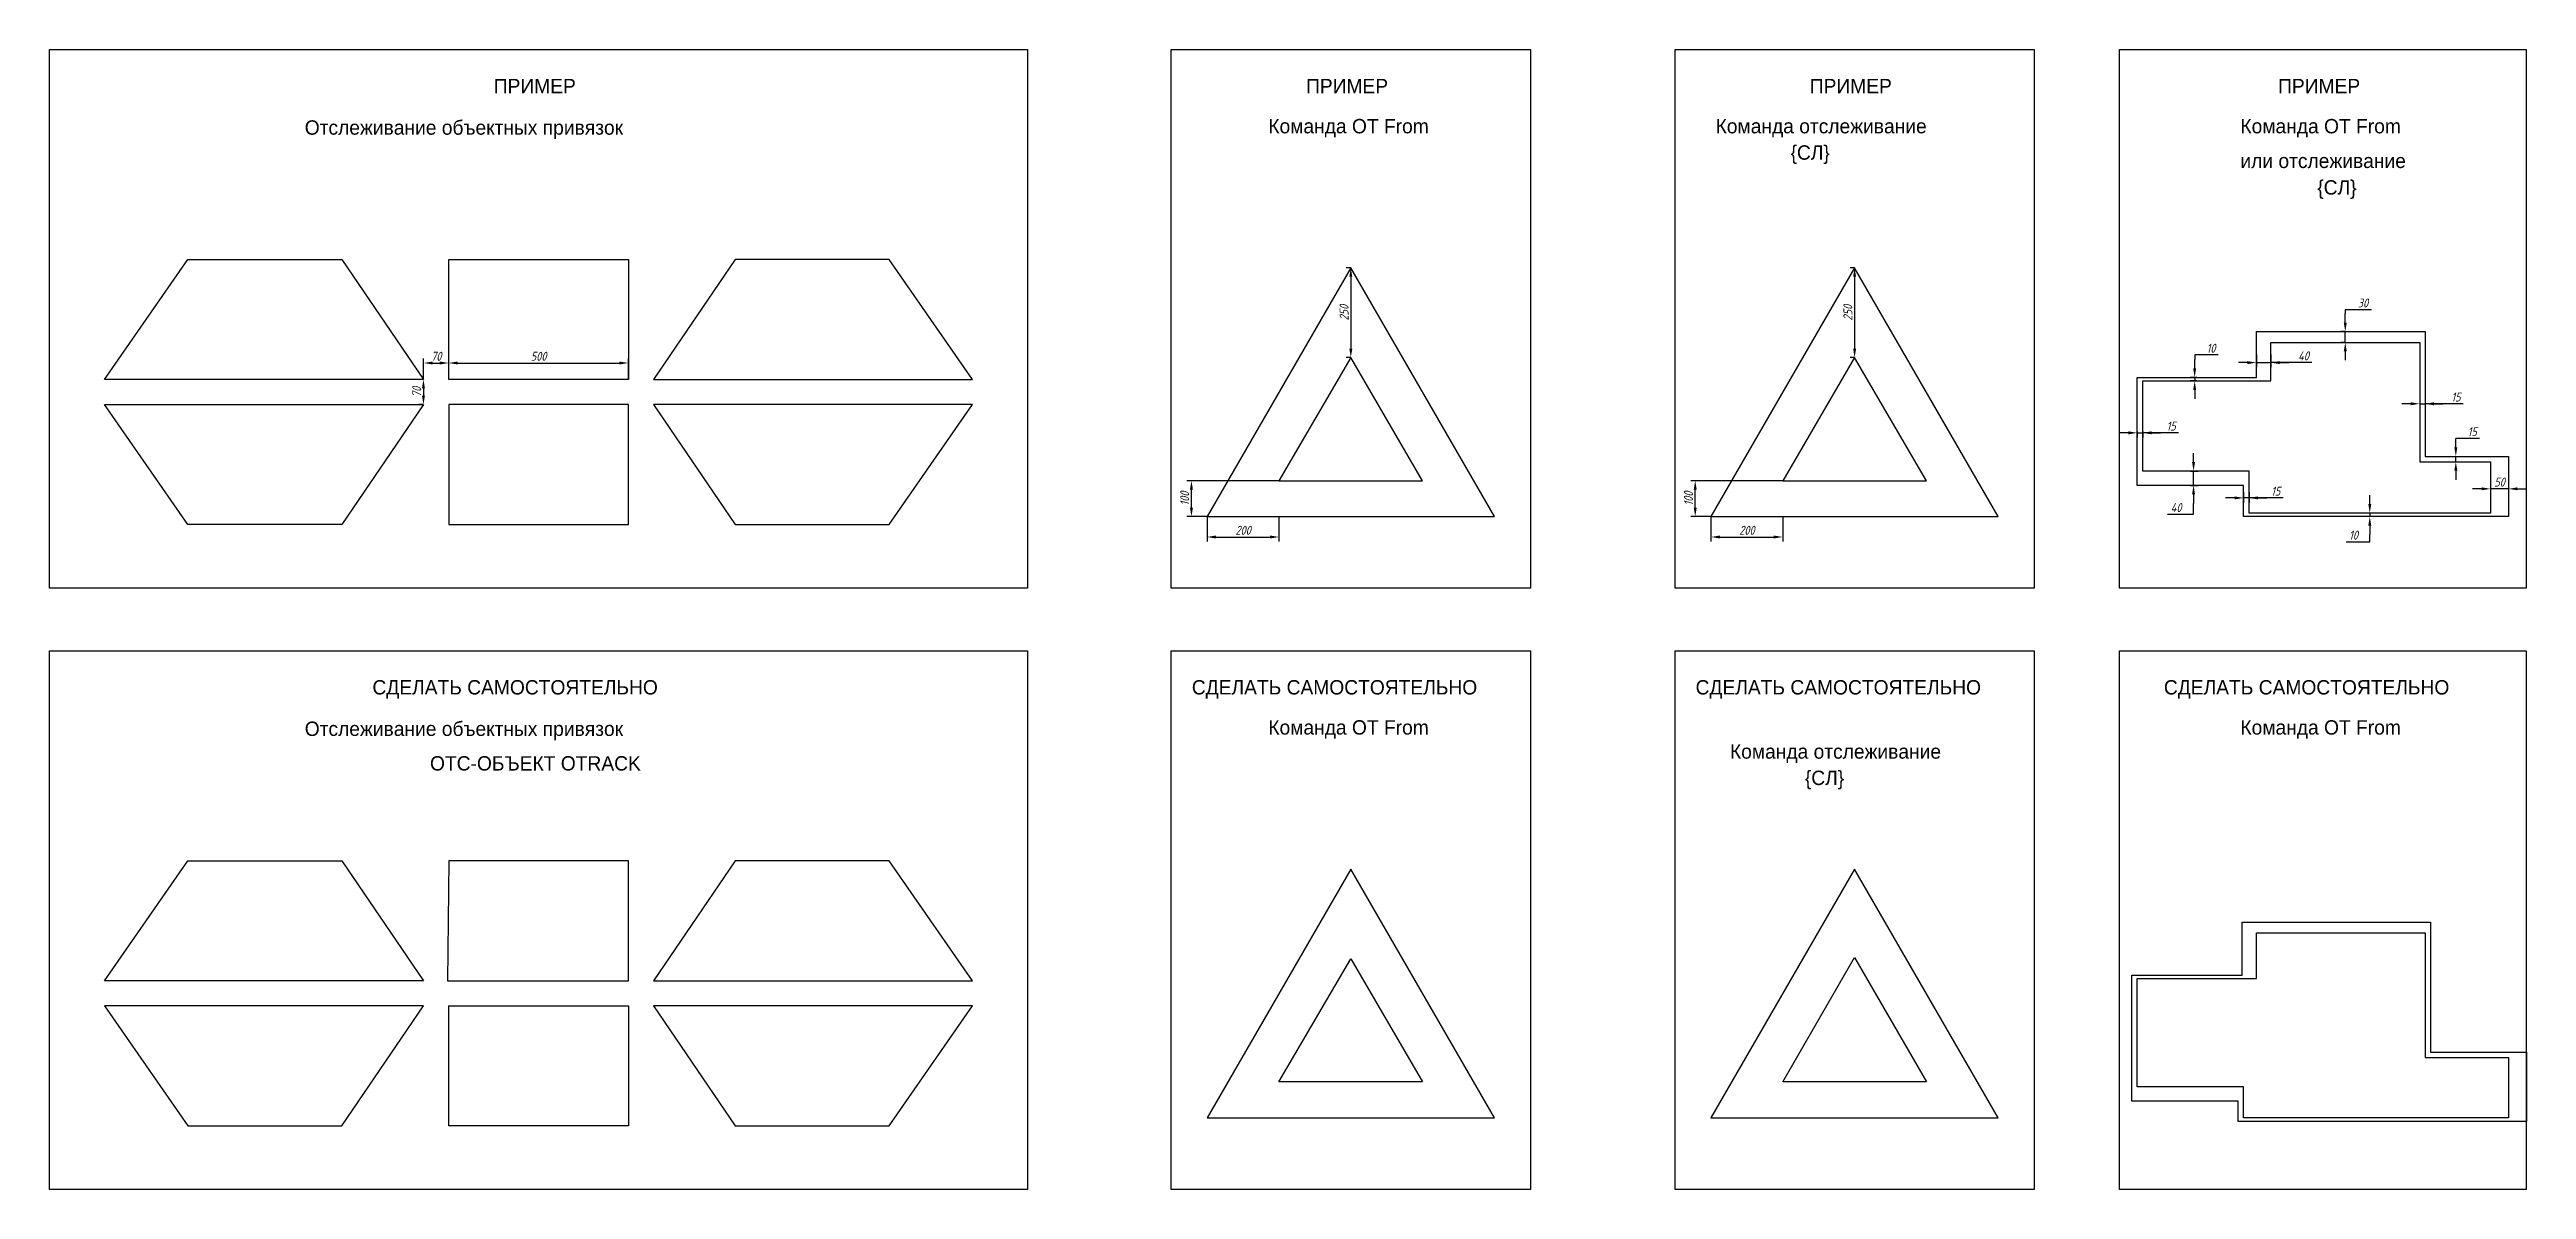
# Model space of a CAD drawing. Header units: millimetres. Extents: x 5728 to 25225, y 9129 to 12303.
# Drawn here: x 18328 to 25225, y 9129 to 12303 of the extents above; entities that cross this region are included whole.
import ezdxf

# ---------------------------------------------------------------- set-up
doc = ezdxf.new("R2010")
doc.units = ezdxf.units.MM
doc.styles.add('ESKD', font='simplex.shx', dxfattribs={"width": 0.8, "oblique": 15})
doc.dimstyles.new('Машиностроительный', dxfattribs={"dimtxt": 2.5, "dimasz": 2.5, "dimexe": 1.25, "dimexo": 0, "dimtad": 1, "dimtoh": 1, "dimzin": 9, "dimtxsty": 'ESKD', "dimcen": 2.5, "dimadec": 0, "dimazin": 0, "dimtfac": 1, "dimtmove": 1, "dimatfit": 3, "dimfxl": 1, "dimarcsym": 0})

msp = doc.modelspace()

# ---------------------------------------------------------------- texts
at = {"color": 2}
for s, p in [('ПРИМЕР', (19565.09, 12181.686)), ('ПРИМЕР', (21826.705, 12181.686)), ('ПРИМЕР', (23229.391, 12181.686)), ('ПРИМЕР', (24533.346, 12181.686)), ('СДЕЛАТЬ САМОСТОЯТЕЛЬНО', (19227.197, 10507.491)), ('СДЕЛАТЬ САМОСТОЯТЕЛЬНО', (21508.683, 10507.491)), ('СДЕЛАТЬ САМОСТОЯТЕЛЬНО', (22911.369, 10507.491)), ('СДЕЛАТЬ САМОСТОЯТЕЛЬНО', (24215.324, 10507.491))]:
    msp.add_text(s, height=40, dxfattribs=at).set_placement(p)
at = {"color": 1}
for s, p in [('Отслеживание объектных привязок', (19038.751, 12066.219)), ('Команда ОТ From ', (21721.758, 12070.047)), ('Команда отслеживание', (22967.171, 12070.047)), ('Команда ОТ From', (24428.398, 12070.047)), ('{СЛ}', (23175.706, 11996.626)), ('или отслеживание', (24428.398, 11973.411)), ('{СЛ}', (24642.368, 11899.485)), ('Отслеживание объектных привязок', (19038.751, 10392.024)), ('Команда ОТ From', (21721.758, 10395.853)), ('Команда ОТ From', (24428.398, 10395.853)), ('Команда отслеживание', (23007.145, 10328.738)), ('ОТС-ОБЪЕКТ OTRACK', (19387.537, 10295.708)), ('{СЛ}', (23215.68, 10255.317))]:
    msp.add_text(s, height=40, dxfattribs=at).set_placement(p)

# ---------------------------------------------------------------- blocks, each defined once
blk = doc.blocks.new('*D1')
at = {"color": 0, "lineweight": -2, "transparency": 16777216}
for p, q in [((19369.8, 11384.7), (19369.8, 11443)), ((19394.8, 11430.5), (19414.8, 11430.5)), ((19439.8, 11384.7), (19439.8, 11443))]:
    blk.add_line(p, q, dxfattribs=at)
at = {"color": 0, "transparency": 16777216}
for points in [[(19394.8, 11434.7), (19394.8, 11426.4), (19369.8, 11430.5)], [(19414.8, 11434.7), (19414.8, 11426.4), (19439.8, 11430.5)]]:
    blk.add_solid(points, dxfattribs=at)
at = {"layer": 'Defpoints', "color": 0, "transparency": 16777216}
for p in [(19369.8, 11384.7), (19439.8, 11430.5), (19439.8, 11384.7)]:
    blk.add_point(p, dxfattribs=at)
at = {"color": 0, "transparency": 16777216, "insert": (19404.8, 11449.3), "char_height": 25, "attachment_point": 5, "style": 'ESKD'}
blk.add_mtext('70', dxfattribs=at)
blk = doc.blocks.new('*D2')
at = {"color": 0, "lineweight": -2, "transparency": 16777216}
for p, q in [((19439.8, 11384.7), (19439.8, 11443)), ((19464.8, 11430.5), (19914.8, 11430.5)), ((19939.8, 11384.7), (19939.8, 11443))]:
    blk.add_line(p, q, dxfattribs=at)
at = {"color": 0, "transparency": 16777216}
for points in [[(19464.8, 11434.7), (19464.8, 11426.4), (19439.8, 11430.5)], [(19914.8, 11434.7), (19914.8, 11426.4), (19939.8, 11430.5)]]:
    blk.add_solid(points, dxfattribs=at)
at = {"layer": 'Defpoints', "color": 0, "transparency": 16777216}
for p in [(19439.8, 11384.7), (19939.8, 11430.5), (19939.8, 11384.7)]:
    blk.add_point(p, dxfattribs=at)
at = {"color": 0, "transparency": 16777216, "insert": (19689.8, 11449.3), "char_height": 25, "attachment_point": 5, "style": 'ESKD'}
blk.add_mtext('500', dxfattribs=at)
blk = doc.blocks.new('*D3')
at = {"color": 0, "lineweight": -2, "transparency": 16777216}
for p, q in [((19369.3, 11384.7), (19356.8, 11384.7)), ((19369.3, 11314.7), (19356.8, 11314.7)), ((19369.3, 11359.7), (19369.3, 11339.7))]:
    blk.add_line(p, q, dxfattribs=at)
at = {"color": 0, "transparency": 16777216}
for points in [[(19365.1, 11359.7), (19373.5, 11359.7), (19369.3, 11384.7)], [(19365.1, 11339.7), (19373.5, 11339.7), (19369.3, 11314.7)]]:
    blk.add_solid(points, dxfattribs=at)
at = {"layer": 'Defpoints', "color": 0, "transparency": 16777216}
for p in [(19369.3, 11384.7), (19369.3, 11314.7), (19369.3, 11314.7)]:
    blk.add_point(p, dxfattribs=at)
at = {"color": 0, "transparency": 16777216, "insert": (19350.6, 11349.7), "char_height": 25, "attachment_point": 5, "rotation": 90, "style": 'ESKD'}
blk.add_mtext('70', dxfattribs=at)
blk = doc.blocks.new('*D7')
at = {"color": 0, "lineweight": -2, "transparency": 16777216}
for p, q in [((24720.3, 11518), (24707.8, 11518)), ((24793.4, 11578.7), (24720.3, 11578.7)), ((24720.3, 11578.7), (24720.3, 11568)), ((24720.3, 11543), (24720.3, 11568)), ((24720.3, 11488), (24720.3, 11518)), ((24720.3, 11488), (24707.8, 11488)), ((24720.3, 11463), (24720.3, 11438))]:
    blk.add_line(p, q, dxfattribs=at)
at = {"color": 0, "transparency": 16777216}
for points in [[(24716.2, 11543), (24724.5, 11543), (24720.3, 11518)], [(24716.2, 11463), (24724.5, 11463), (24720.3, 11488)]]:
    blk.add_solid(points, dxfattribs=at)
at = {"layer": 'Defpoints', "color": 0, "transparency": 16777216}
for p in [(24720.3, 11518), (24720.3, 11518), (24720.3, 11488)]:
    blk.add_point(p, dxfattribs=at)
at = {"color": 0, "transparency": 16777216, "insert": (24769.4, 11597.5), "char_height": 25, "attachment_point": 5, "style": 'ESKD'}
blk.add_mtext('30', dxfattribs=at)
blk = doc.blocks.new('*D8')
at = {"color": 0, "lineweight": -2, "transparency": 16777216}
for p, q in [((24902.6, 11317), (24877.6, 11317)), ((24927.6, 11321.8), (24927.6, 11304.5)), ((24927.6, 11317), (24942.6, 11317)), ((24927.6, 11317), (24942.6, 11317)), ((24942.6, 11321.8), (24942.6, 11304.5)), ((25049, 11317), (24942.6, 11317)), ((24967.6, 11317), (24992.6, 11317))]:
    blk.add_line(p, q, dxfattribs=at)
at = {"color": 0, "transparency": 16777216}
for points in [[(24902.6, 11321.2), (24902.6, 11312.8), (24927.6, 11317)], [(24967.6, 11321.2), (24967.6, 11312.8), (24942.6, 11317)]]:
    blk.add_solid(points, dxfattribs=at)
at = {"layer": 'Defpoints', "color": 0, "transparency": 16777216}
for p in [(24927.6, 11321.8), (24942.6, 11321.8), (24942.6, 11317)]:
    blk.add_point(p, dxfattribs=at)
at = {"color": 0, "transparency": 16777216, "insert": (25028.4, 11335.7), "char_height": 25, "attachment_point": 5, "style": 'ESKD'}
blk.add_mtext('15', dxfattribs=at)
blk = doc.blocks.new('*D9')
at = {"color": 0, "lineweight": -2, "transparency": 16777216}
for p, q in [((25028.1, 11195.6), (25028.1, 11220.6)), ((25094.2, 11220.6), (25028.1, 11220.6)), ((25026.2, 11170.6), (25040.6, 11170.6)), ((25026.2, 11155.6), (25040.6, 11155.6)), ((25028.1, 11155.6), (25028.1, 11170.6)), ((25028.1, 11130.6), (25028.1, 11105.6))]:
    blk.add_line(p, q, dxfattribs=at)
at = {"color": 0, "transparency": 16777216}
for points in [[(25024, 11195.6), (25032.3, 11195.6), (25028.1, 11170.6)], [(25024, 11130.6), (25032.3, 11130.6), (25028.1, 11155.6)]]:
    blk.add_solid(points, dxfattribs=at)
at = {"layer": 'Defpoints', "color": 0, "transparency": 16777216}
for p in [(25026.2, 11170.6), (25026.2, 11155.6), (25028.1, 11170.6)]:
    blk.add_point(p, dxfattribs=at)
at = {"color": 0, "transparency": 16777216, "insert": (25073.7, 11239.3), "char_height": 25, "attachment_point": 5, "style": 'ESKD'}
blk.add_mtext('15', dxfattribs=at)
blk = doc.blocks.new('*D10')
at = {"color": 0, "lineweight": -2, "transparency": 16777216}
for p, q in [((25099.8, 11080.1), (25074.8, 11080.1)), ((25124.8, 11084.2), (25124.8, 11067.6)), ((25174.8, 11080.1), (25124.8, 11080.1)), ((25174.8, 11086.7), (25174.8, 11067.6)), ((25199.8, 11080.1), (25224.8, 11080.1))]:
    blk.add_line(p, q, dxfattribs=at)
at = {"color": 0, "transparency": 16777216}
for points in [[(25099.8, 11084.3), (25099.8, 11076), (25124.8, 11080.1)], [(25199.8, 11084.3), (25199.8, 11076), (25174.8, 11080.1)]]:
    blk.add_solid(points, dxfattribs=at)
at = {"layer": 'Defpoints', "color": 0, "transparency": 16777216}
for p in [(25124.8, 11084.2), (25124.8, 11080.1), (25174.8, 11086.7)]:
    blk.add_point(p, dxfattribs=at)
at = {"color": 0, "transparency": 16777216, "insert": (25149.8, 11098.9), "char_height": 25, "attachment_point": 5, "style": 'ESKD'}
blk.add_mtext('50', dxfattribs=at)
blk = doc.blocks.new('*D11')
at = {"color": 0, "lineweight": -2, "transparency": 16777216}
for p, q in [((24788.6, 11037.8), (24788.6, 11062.8)), ((24788.6, 11012.8), (24776.1, 11012.8)), ((24788.6, 11002.8), (24776.1, 11002.8)), ((24788.6, 11012.8), (24788.6, 11002.8)), ((24788.6, 10977.8), (24788.6, 10952.8)), ((24722.8, 10932.5), (24788.6, 10932.5)), ((24788.6, 10932.5), (24788.6, 10952.8))]:
    blk.add_line(p, q, dxfattribs=at)
at = {"color": 0, "transparency": 16777216}
for points in [[(24784.4, 11037.8), (24792.7, 11037.8), (24788.6, 11012.8)], [(24784.4, 10977.8), (24792.7, 10977.8), (24788.6, 11002.8)]]:
    blk.add_solid(points, dxfattribs=at)
at = {"layer": 'Defpoints', "color": 0, "transparency": 16777216}
for p in [(24788.6, 11012.8), (24788.6, 11002.8), (24788.6, 11002.8)]:
    blk.add_point(p, dxfattribs=at)
at = {"color": 0, "transparency": 16777216, "insert": (24743.2, 10951.2), "char_height": 25, "attachment_point": 5, "style": 'ESKD'}
blk.add_mtext('10', dxfattribs=at)
blk = doc.blocks.new('*D12')
at = {"color": 0, "lineweight": -2, "transparency": 16777216}
for p, q in [((24412.3, 11054.9), (24387.3, 11054.9)), ((24437.3, 11071.1), (24437.3, 11042.4)), ((24452.3, 11054.9), (24437.3, 11054.9)), ((24452.3, 11054.9), (24437.3, 11054.9)), ((24452.3, 11071.1), (24452.3, 11042.4)), ((24547.1, 11054.9), (24452.3, 11054.9)), ((24477.3, 11054.9), (24502.3, 11054.9))]:
    blk.add_line(p, q, dxfattribs=at)
at = {"color": 0, "transparency": 16777216}
for points in [[(24412.3, 11059), (24412.3, 11050.7), (24437.3, 11054.9)], [(24477.3, 11059), (24477.3, 11050.7), (24452.3, 11054.9)]]:
    blk.add_solid(points, dxfattribs=at)
at = {"layer": 'Defpoints', "color": 0, "transparency": 16777216}
for p in [(24437.3, 11071.1), (24437.3, 11054.9), (24452.3, 11071.1)]:
    blk.add_point(p, dxfattribs=at)
at = {"color": 0, "transparency": 16777216, "insert": (24526.6, 11073.6), "char_height": 25, "attachment_point": 5, "style": 'ESKD'}
blk.add_mtext('15', dxfattribs=at)
blk = doc.blocks.new('*D13')
at = {"color": 0, "lineweight": -2, "transparency": 16777216}
for p, q in [((24297.9, 11154.5), (24297.9, 11179.5)), ((24289.3, 11129.5), (24310.4, 11129.5)), ((24297.9, 11089.5), (24297.9, 11129.5)), ((24289.3, 11089.5), (24310.4, 11089.5)), ((24297.9, 11064.5), (24297.9, 11039.5)), ((24297.9, 11009.3), (24297.9, 11039.5)), ((24225.8, 11009.3), (24297.9, 11009.3))]:
    blk.add_line(p, q, dxfattribs=at)
at = {"color": 0, "transparency": 16777216}
for points in [[(24293.7, 11154.5), (24302.1, 11154.5), (24297.9, 11129.5)], [(24293.7, 11064.5), (24302.1, 11064.5), (24297.9, 11089.5)]]:
    blk.add_solid(points, dxfattribs=at)
at = {"layer": 'Defpoints', "color": 0, "transparency": 16777216}
for p in [(24289.3, 11129.5), (24297.9, 11129.5), (24289.3, 11089.5)]:
    blk.add_point(p, dxfattribs=at)
at = {"color": 0, "transparency": 16777216, "insert": (24249.3, 11028), "char_height": 25, "attachment_point": 5, "style": 'ESKD'}
blk.add_mtext('40', dxfattribs=at)
blk = doc.blocks.new('*D14')
at = {"color": 0, "lineweight": -2, "transparency": 16777216}
for p, q in [((24116.3, 11236), (24091.3, 11236)), ((24141.3, 11240), (24141.3, 11223.5)), ((24141.3, 11236), (24156.3, 11236)), ((24141.3, 11236), (24156.3, 11236)), ((24156.3, 11240), (24156.3, 11223.5)), ((24255.9, 11236), (24156.3, 11236)), ((24181.3, 11236), (24206.3, 11236))]:
    blk.add_line(p, q, dxfattribs=at)
at = {"color": 0, "transparency": 16777216}
for points in [[(24116.3, 11240.2), (24116.3, 11231.8), (24141.3, 11236)], [(24181.3, 11240.2), (24181.3, 11231.8), (24156.3, 11236)]]:
    blk.add_solid(points, dxfattribs=at)
at = {"layer": 'Defpoints', "color": 0, "transparency": 16777216}
for p in [(24141.3, 11240), (24156.3, 11240), (24156.3, 11236)]:
    blk.add_point(p, dxfattribs=at)
at = {"color": 0, "transparency": 16777216, "insert": (24235.4, 11254.8), "char_height": 25, "attachment_point": 5, "style": 'ESKD'}
blk.add_mtext('15', dxfattribs=at)
blk = doc.blocks.new('*D15')
at = {"color": 0, "lineweight": -2, "transparency": 16777216}
for p, q in [((24366.8, 11452.9), (24301, 11452.9)), ((24301, 11452.9), (24301, 11440.5)), ((24307.2, 11390.5), (24288.5, 11390.5)), ((24307.2, 11380.5), (24288.5, 11380.5)), ((24301, 11415.5), (24301, 11440.5)), ((24301, 11390.5), (24301, 11380.5)), ((24301, 11355.5), (24301, 11330.5))]:
    blk.add_line(p, q, dxfattribs=at)
at = {"color": 0, "transparency": 16777216}
for points in [[(24296.8, 11415.5), (24305.2, 11415.5), (24301, 11390.5)], [(24296.8, 11355.5), (24305.2, 11355.5), (24301, 11380.5)]]:
    blk.add_solid(points, dxfattribs=at)
at = {"layer": 'Defpoints', "color": 0, "transparency": 16777216}
for p in [(24301, 11380.5), (24307.2, 11390.5), (24307.2, 11380.5)]:
    blk.add_point(p, dxfattribs=at)
at = {"color": 0, "transparency": 16777216, "insert": (24346.4, 11471.6), "char_height": 25, "attachment_point": 5, "style": 'ESKD'}
blk.add_mtext('10', dxfattribs=at)
blk = doc.blocks.new('*D16')
at = {"color": 0, "lineweight": -2, "transparency": 16777216}
for p, q in [((24473, 11454.2), (24473, 11419.1)), ((24513, 11454.2), (24513, 11419.1)), ((24448, 11431.6), (24423, 11431.6)), ((24473, 11431.6), (24513, 11431.6)), ((24473, 11431.6), (24513, 11431.6)), ((24627.6, 11431.6), (24513, 11431.6)), ((24538, 11431.6), (24563, 11431.6))]:
    blk.add_line(p, q, dxfattribs=at)
at = {"color": 0, "transparency": 16777216}
for points in [[(24448, 11435.8), (24448, 11427.4), (24473, 11431.6)], [(24538, 11435.8), (24538, 11427.4), (24513, 11431.6)]]:
    blk.add_solid(points, dxfattribs=at)
at = {"layer": 'Defpoints', "color": 0, "transparency": 16777216}
for p in [(24473, 11454.2), (24513, 11454.2), (24513, 11431.6)]:
    blk.add_point(p, dxfattribs=at)
at = {"color": 0, "transparency": 16777216, "insert": (24604.1, 11450.4), "char_height": 25, "attachment_point": 5, "style": 'ESKD'}
blk.add_mtext('40', dxfattribs=at)
blk = doc.blocks.new('*D17')
at = {"color": 0, "lineweight": -2, "transparency": 16777216}
for p, q in [((22954.1, 11002.8), (22954.1, 10933.5)), ((23154.1, 11002.8), (23154.1, 10933.5)), ((22979.1, 10946), (23129.1, 10946))]:
    blk.add_line(p, q, dxfattribs=at)
at = {"color": 0, "transparency": 16777216}
for points in [[(22979.1, 10950.2), (22979.1, 10941.8), (22954.1, 10946)], [(23129.1, 10950.2), (23129.1, 10941.8), (23154.1, 10946)]]:
    blk.add_solid(points, dxfattribs=at)
at = {"layer": 'Defpoints', "color": 0, "transparency": 16777216}
for p in [(22954.1, 11002.8), (23154.1, 11002.8), (23154.1, 10946)]:
    blk.add_point(p, dxfattribs=at)
at = {"color": 0, "transparency": 16777216, "insert": (23054.1, 10964.7), "char_height": 25, "attachment_point": 5, "style": 'ESKD'}
blk.add_mtext('200', dxfattribs=at)
blk = doc.blocks.new('*D18')
at = {"color": 0, "lineweight": -2, "transparency": 16777216}
for p, q in [((23154.1, 11102.8), (22897.8, 11102.8)), ((22910.3, 11027.8), (22910.3, 11077.8)), ((22954.1, 11002.8), (22897.8, 11002.8))]:
    blk.add_line(p, q, dxfattribs=at)
at = {"color": 0, "transparency": 16777216}
for points in [[(22906.2, 11077.8), (22914.5, 11077.8), (22910.3, 11102.8)], [(22906.2, 11027.8), (22914.5, 11027.8), (22910.3, 11002.8)]]:
    blk.add_solid(points, dxfattribs=at)
at = {"layer": 'Defpoints', "color": 0, "transparency": 16777216}
for p in [(22910.3, 11102.8), (23154.1, 11102.8), (22954.1, 11002.8)]:
    blk.add_point(p, dxfattribs=at)
at = {"color": 0, "transparency": 16777216, "insert": (22891.6, 11052.8), "char_height": 25, "attachment_point": 5, "rotation": 90, "style": 'ESKD'}
blk.add_mtext('100', dxfattribs=at)
blk = doc.blocks.new('*D19')
at = {"color": 0, "lineweight": -2, "transparency": 16777216}
for p, q in [((23354.1, 11695.6), (23341.6, 11695.6)), ((23354.1, 11670.6), (23354.1, 11470.6)), ((23354.1, 11445.6), (23341.6, 11445.6))]:
    blk.add_line(p, q, dxfattribs=at)
at = {"color": 0, "transparency": 16777216}
for points in [[(23349.9, 11670.6), (23358.3, 11670.6), (23354.1, 11695.6)], [(23349.9, 11470.6), (23358.3, 11470.6), (23354.1, 11445.6)]]:
    blk.add_solid(points, dxfattribs=at)
at = {"layer": 'Defpoints', "color": 0, "transparency": 16777216}
for p in [(23354.1, 11695.6), (23354.1, 11445.6), (23354.1, 11445.6)]:
    blk.add_point(p, dxfattribs=at)
at = {"color": 0, "transparency": 16777216, "insert": (23335.4, 11570.6), "char_height": 25, "attachment_point": 5, "rotation": 90, "style": 'ESKD'}
blk.add_mtext('250', dxfattribs=at)
blk = doc.blocks.new('*D4')
at = {"color": 0, "lineweight": -2, "transparency": 16777216}
for p, q in [((21551.4, 11002.8), (21551.4, 10933.5)), ((21751.4, 11002.8), (21751.4, 10933.5)), ((21576.4, 10946), (21726.4, 10946))]:
    blk.add_line(p, q, dxfattribs=at)
at = {"color": 0, "transparency": 16777216}
for points in [[(21576.4, 10950.2), (21576.4, 10941.8), (21551.4, 10946)], [(21726.4, 10950.2), (21726.4, 10941.8), (21751.4, 10946)]]:
    blk.add_solid(points, dxfattribs=at)
at = {"layer": 'Defpoints', "color": 0, "transparency": 16777216}
for p in [(21551.4, 11002.8), (21751.4, 11002.8), (21751.4, 10946)]:
    blk.add_point(p, dxfattribs=at)
at = {"color": 0, "transparency": 16777216, "insert": (21651.4, 10964.7), "char_height": 25, "attachment_point": 5, "style": 'ESKD'}
blk.add_mtext('200', dxfattribs=at)
blk = doc.blocks.new('*D5')
at = {"color": 0, "lineweight": -2, "transparency": 16777216}
for p, q in [((21751.4, 11102.8), (21495.1, 11102.8)), ((21507.6, 11027.8), (21507.6, 11077.8)), ((21551.4, 11002.8), (21495.1, 11002.8))]:
    blk.add_line(p, q, dxfattribs=at)
at = {"color": 0, "transparency": 16777216}
for points in [[(21503.5, 11077.8), (21511.8, 11077.8), (21507.6, 11102.8)], [(21503.5, 11027.8), (21511.8, 11027.8), (21507.6, 11002.8)]]:
    blk.add_solid(points, dxfattribs=at)
at = {"layer": 'Defpoints', "color": 0, "transparency": 16777216}
for p in [(21507.6, 11102.8), (21751.4, 11102.8), (21551.4, 11002.8)]:
    blk.add_point(p, dxfattribs=at)
at = {"color": 0, "transparency": 16777216, "insert": (21488.9, 11052.8), "char_height": 25, "attachment_point": 5, "rotation": 90, "style": 'ESKD'}
blk.add_mtext('100', dxfattribs=at)
blk = doc.blocks.new('*D6')
at = {"color": 0, "lineweight": -2, "transparency": 16777216}
for p, q in [((21951.4, 11695.6), (21938.9, 11695.6)), ((21951.4, 11670.6), (21951.4, 11470.6)), ((21951.4, 11445.6), (21938.9, 11445.6))]:
    blk.add_line(p, q, dxfattribs=at)
at = {"color": 0, "transparency": 16777216}
for points in [[(21947.3, 11670.6), (21955.6, 11670.6), (21951.4, 11695.6)], [(21947.3, 11470.6), (21955.6, 11470.6), (21951.4, 11445.6)]]:
    blk.add_solid(points, dxfattribs=at)
at = {"layer": 'Defpoints', "color": 0, "transparency": 16777216}
for p in [(21951.4, 11695.6), (21951.4, 11445.6), (21951.4, 11445.6)]:
    blk.add_point(p, dxfattribs=at)
at = {"color": 0, "transparency": 16777216, "insert": (21932.7, 11570.6), "char_height": 25, "attachment_point": 5, "rotation": 90, "style": 'ESKD'}
blk.add_mtext('250', dxfattribs=at)

# ---------------------------------------------------------------- dimensions: what is measured, and where the dimension line sits
for base, p1, p2, picture, middle in [((21951.42, 11445.571), (21951.42, 11695.571), (21951.42, 11445.571), '*D6', (21932.67, 11570.571)), ((23354.105, 11445.571), (23354.105, 11695.571), (23354.105, 11445.571), '*D19', (23335.355, 11570.571)), ((19369.304, 11314.651), (19369.304, 11384.651), (19369.304, 11314.651), '*D3', (19350.554, 11349.651)), ((21507.639, 11102.75), (21551.42, 11002.75), (21751.42, 11102.75), '*D5', (21488.889, 11052.75)), ((22910.324, 11102.75), (22954.105, 11002.75), (23154.105, 11102.75), '*D18', (22891.574, 11052.75))]:
    dim = msp.add_linear_dim(base=base, p1=p1, p2=p2, angle=90, dimstyle='Машиностроительный', override={"dimscale": 0, "dimtix": 0, "dimtofl": 1, "dimtmove": 1, "dimatfit": 3})
    dim.commit()
    dim.dimension.update_dxf_attribs({"geometry": picture, "text_midpoint": middle})
for base, p1, p2, picture, middle in [((24720.323, 11518.011), (24720.323, 11488.011), (24720.323, 11518.011), '*D7', (24724.008, 11578.749)), ((24300.989, 11380.471), (24307.168, 11390.471), (24307.168, 11380.471), '*D15', (24300.989, 11452.882)), ((25028.128, 11170.598), (25026.216, 11155.598), (25026.216, 11170.598), '*D9', (25028.128, 11220.598)), ((24297.884, 11129.477), (24289.304, 11089.477), (24289.304, 11129.477), '*D13', (24273.32, 11009.278)), ((24788.573, 11002.75), (24788.573, 11012.75), (24788.573, 11002.75), '*D11', (24773.778, 10932.474))]:
    dim = msp.add_linear_dim(base=base, p1=p1, p2=p2, angle=90, dimstyle='Машиностроительный', override={"dimscale": 0, "dimtix": 0, "dimtofl": 1, "dimtmove": 1, "dimatfit": 3})
    dim.commit()
    dim.dimension.update_dxf_attribs({"geometry": picture, "text_midpoint": middle, "dimtype": 160})
for base, p1, p2, picture, middle in [((19439.805, 11430.548), (19369.805, 11384.651), (19439.805, 11384.651), '*D1', (19404.805, 11449.298)), ((19939.805, 11430.548), (19439.805, 11384.651), (19939.805, 11384.651), '*D2', (19689.805, 11449.298)), ((25124.829, 11080.118), (25174.829, 11086.674), (25124.829, 11084.174), '*D10', (25149.829, 11098.868)), ((21751.42, 10945.991), (21551.42, 11002.75), (21751.42, 11002.75), '*D4', (21651.42, 10964.741)), ((23154.105, 10945.991), (22954.105, 11002.75), (23154.105, 11002.75), '*D17', (23054.105, 10964.741))]:
    dim = msp.add_linear_dim(base=base, p1=p1, p2=p2, dimstyle='Машиностроительный', override={"dimscale": 0, "dimtix": 0, "dimtofl": 1, "dimtmove": 1, "dimatfit": 3})
    dim.commit()
    dim.dimension.update_dxf_attribs({"geometry": picture, "text_midpoint": middle})
for base, p1, p2, picture, middle in [((24513.044, 11431.612), (24473.044, 11454.241), (24513.044, 11454.241), '*D16', (24604.064, 11433.66)), ((24942.602, 11316.984), (24927.602, 11321.805), (24942.602, 11321.805), '*D8', (25028.432, 11319.026)), ((24156.291, 11236.012), (24141.291, 11239.974), (24156.291, 11239.974), '*D14', (24235.388, 11221.686)), ((24437.317, 11054.868), (24452.317, 11071.114), (24437.317, 11071.114), '*D12', (24526.558, 11053.134))]:
    dim = msp.add_linear_dim(base=base, p1=p1, p2=p2, dimstyle='Машиностроительный', override={"dimscale": 0, "dimtix": 0, "dimtofl": 1, "dimtmove": 1, "dimatfit": 3})
    dim.commit()
    dim.dimension.update_dxf_attribs({"geometry": picture, "text_midpoint": middle, "dimtype": 160})

# ---------------------------------------------------------------- linework, layer by layer
at = {"color": 2}
for p, q in [((19439.805, 11314.651), (19439.805, 10980.703)), ((19939.805, 11314.651), (19439.805, 11314.651)), ((19939.805, 10980.703), (19939.805, 11314.651)), ((19439.805, 10980.703), (19939.805, 10980.703))]:
    msp.add_line(p, q, dxfattribs=at)
for p, q in [((19439.805, 10044.404), (19436.52, 9710.456)), ((19939.805, 10044.404), (19439.805, 10044.404)), ((19939.805, 9710.456), (19939.805, 10044.404)), ((20237.424, 10044.404), (20009.805, 9710.456)), ((20666.075, 10044.404), (20237.424, 10044.404)), ((20897.957, 9710.456), (20666.075, 10044.404)), ((24433.044, 9726.277), (24433.044, 9873.816)), ((24433.044, 9873.816), (24957.602, 9873.816)), ((24957.602, 9873.816), (24957.602, 9511.404)), ((21751.42, 9428.556), (21951.42, 9771.376)), ((21951.42, 9771.376), (22151.42, 9428.556)), ((23154.105, 9428.556), (23354.105, 9774.966)), ((23354.105, 9774.966), (23554.105, 9428.556)), ((24126.291, 9375.283), (24126.291, 9726.277)), ((24126.291, 9726.277), (24433.044, 9726.277)), ((19436.52, 9710.456), (19939.805, 9710.456)), ((20009.805, 9710.456), (20897.957, 9710.456)), ((19369.805, 9640.456), (18481.652, 9640.456)), ((18481.652, 9640.456), (18713.535, 9306.508)), ((19142.186, 9306.508), (19369.805, 9640.456)), ((19439.805, 9640.456), (19939.805, 9640.456)), ((19439.805, 9306.508), (19439.805, 9640.456)), ((19939.805, 9640.456), (19939.805, 9306.508)), ((24957.602, 9511.404), (25224.829, 9511.404)), ((25224.829, 9511.404), (25224.829, 9318.556)), ((22151.42, 9428.556), (21751.42, 9428.556)), ((23554.105, 9428.556), (23154.105, 9428.556)), ((24422.317, 9375.283), (24126.291, 9375.283)), ((24422.317, 9318.556), (24422.317, 9375.283)), ((25224.829, 9318.556), (24422.317, 9318.556)), ((18713.535, 9306.508), (19142.186, 9306.508)), ((19939.805, 9306.508), (19439.805, 9306.508))]:
    msp.add_line(p, q)
at = {"color": 3}
for points in [[(18328.19, 12303.377), (21051.42, 12303.377), (21051.42, 10803.377), (18328.19, 10803.377)], [(21451.42, 12303.377), (22451.42, 12303.377), (22451.42, 10803.377), (21451.42, 10803.377)], [(22854.105, 12303.377), (23854.105, 12303.377), (23854.105, 10803.377), (22854.105, 10803.377)], [(24092.076, 12303.377), (25224.045, 12303.377), (25224.045, 10803.377), (24092.076, 10803.377)], [(18328.19, 10629.183), (21051.42, 10629.183), (21051.42, 9129.183), (18328.19, 9129.183)], [(21451.42, 10629.183), (22451.42, 10629.183), (22451.42, 9129.183), (21451.42, 9129.183)], [(22854.105, 10629.183), (23854.105, 10629.183), (23854.105, 9129.183), (22854.105, 9129.183)], [(24092.076, 10629.183), (25224.045, 10629.183), (25224.045, 9129.183), (24092.076, 9129.183)]]:
    msp.add_lwpolyline(points, close=True, dxfattribs=at)
at = {"color": 2}
for points in [[(18713.535, 11718.598), (19142.186, 11718.598), (19369.805, 11384.651), (18481.652, 11384.651)], [(20666.075, 11718.598), (20237.424, 11718.598), (20009.805, 11384.651), (20897.957, 11384.651)], [(21551.42, 11002.75), (22351.42, 11002.75), (21951.42, 11695.571)], [(22954.105, 11002.75), (23754.105, 11002.75), (23354.105, 11695.571)], [(18713.535, 10044.404), (19142.186, 10044.404), (19369.805, 9710.456), (18481.652, 9710.456)], [(21551.42, 9328.556), (22351.42, 9328.556), (21951.42, 10021.376)], [(22954.105, 9328.556), (23754.105, 9328.556), (23354.105, 10021.376)]]:
    msp.add_lwpolyline(points, close=True, dxfattribs=at)
for points in [[(19439.805, 11718.598), (19939.805, 11718.598), (19939.805, 11384.651), (19439.805, 11384.651), (19439.805, 11718.598)], [(24141.291, 11089.477), (24141.291, 11390.471), (24473.044, 11390.471), (24473.044, 11518.011), (24942.602, 11518.011), (24942.602, 11170.598), (25174.829, 11170.598), (25174.829, 11002.75), (24437.317, 11002.75), (24437.317, 11089.477), (24141.291, 11089.477)], [(24156.291, 11380.471), (24513.044, 11380.471), (24513.044, 11488.011), (24927.602, 11488.011), (24927.602, 11155.598), (25124.829, 11155.598), (25124.829, 11012.75), (24452.317, 11012.75), (24452.317, 11129.477), (24156.291, 11129.477), (24156.291, 11380.471)], [(21951.42, 11445.571), (21751.42, 11102.75), (22151.42, 11102.75), (21951.42, 11445.571)], [(23354.105, 11445.571), (23154.105, 11102.75), (23554.105, 11102.75), (23354.105, 11445.571)], [(18713.535, 10980.703), (18481.652, 11314.651), (19369.805, 11314.651), (19142.186, 10980.703), (18713.535, 10980.703)], [(20666.075, 10980.703), (20897.957, 11314.651), (20009.805, 11314.651), (20237.424, 10980.703), (20666.075, 10980.703)], [(24141.291, 9415.283), (24141.291, 9716.277), (24473.044, 9716.277), (24473.044, 9843.816), (24942.602, 9843.816), (24942.602, 9496.404), (25174.829, 9496.404), (25174.829, 9328.556), (24437.317, 9328.556), (24437.317, 9415.283), (24141.291, 9415.283)], [(20666.075, 9306.508), (20897.957, 9640.456), (20009.805, 9640.456), (20237.424, 9306.508), (20666.075, 9306.508)]]:
    msp.add_lwpolyline(points, dxfattribs=at)

msp.set_redraw_order([(e.dxf.handle, doc.entitydb.next_handle()) for e in msp.query("TEXT MTEXT ATTDEF DIMENSION ARC_DIMENSION")])  # texts and dimensions are drawn at this point

doc.saveas('drawing.dxf')
